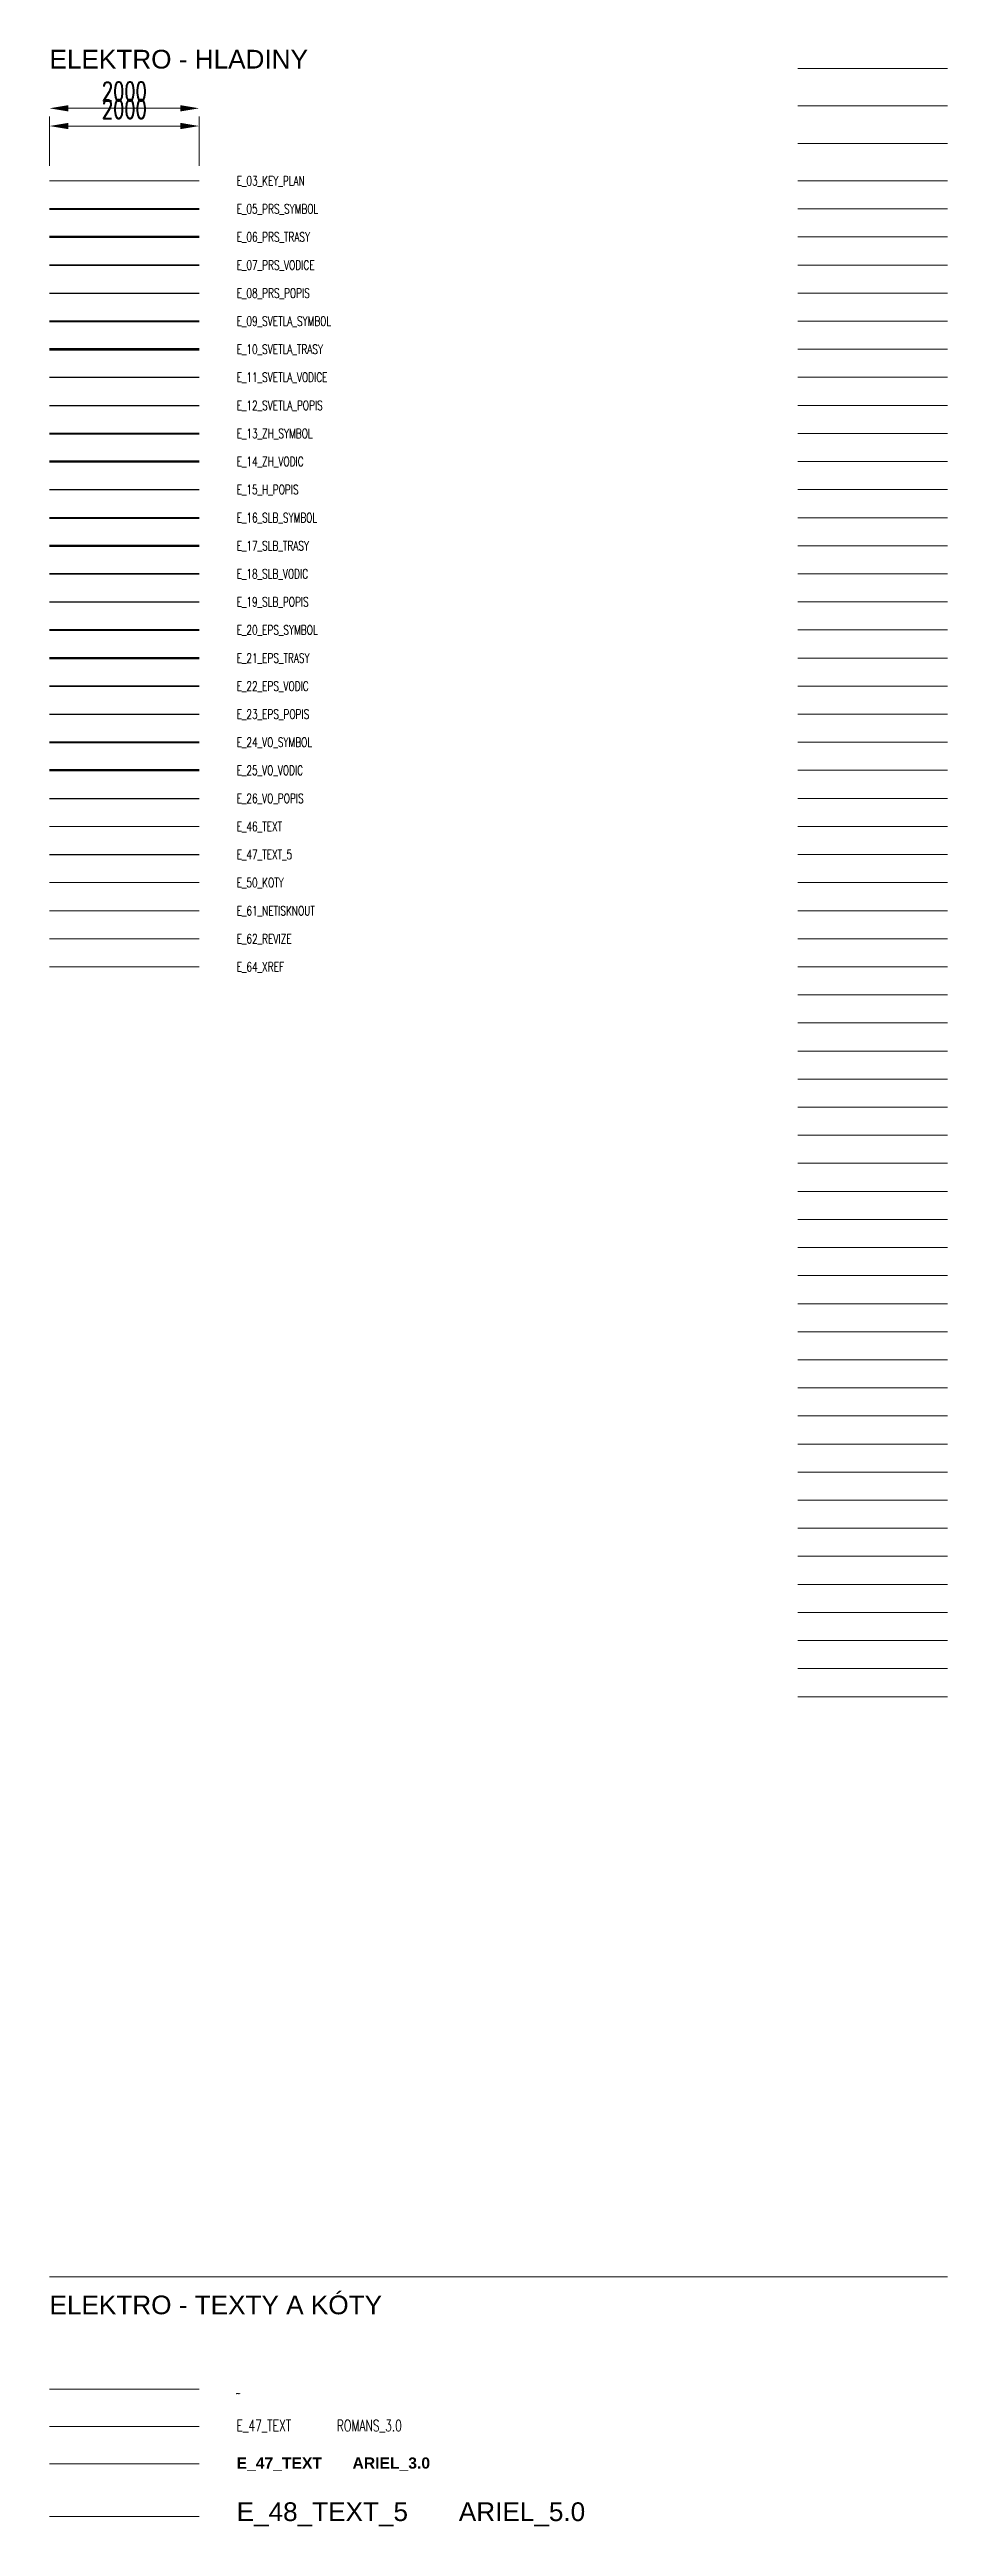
# Model space of a CAD drawing. Header units: millimetres. Extents: x -2000 to 108000, y 0 to 60000.
# Drawn here: x 60000 to 72000, y 26665 to 59754 of the extents above; entities that cross this region are included whole.
import ezdxf

# ---------------------------------------------------------------- set-up
doc = ezdxf.new("R2010")
doc.units = ezdxf.units.MM
doc.header["$LTSCALE"] = 0.5
for name, color, linetype, lineweight in [('E_03_KEY_PLAN', 254, 'Continuous', 20), ('E_05_PRS_SYMBOL', 4, 'Continuous', 40), ('E_06_PRS_TRASY', 4, 'Continuous', 50), ('E_07_PRS_VODICE', 3, 'Continuous', 35), ('E_08_PRS_POPIS', 3, 'Continuous', 30), ('E_09_SVETLA_SYMBOL', 4, 'Continuous', 40), ('E_10_SVETLA_TRASY', 4, 'Continuous', 70), ('E_11_SVETLA_VODICE', 3, 'Continuous', 30), ('E_12_SVETLA_POPIS', 3, 'Continuous', 30), ('E_13_ZH_SYMBOL', 4, 'Continuous', 40), ('E_14_ZH_VODIC', 4, 'Continuous', 50), ('E_15_H_POPIS', 3, 'Continuous', 30), ('E_16_SLB_SYMBOL', 4, 'Continuous', 40), ('E_17_SLB_TRASY', 1, 'Continuous', 50), ('E_18_SLB_VODIC', 1, 'Continuous', 35), ('E_19_SLB_POPIS', 3, 'Continuous', 30), ('E_20_EPS_SYMBOL', 1, 'Continuous', 40), ('E_21_EPS_TRASY', 1, 'Continuous', 50), ('E_22_EPS_VODIC', 1, 'Continuous', 35), ('E_23_EPS_POPIS', 3, 'Continuous', 30), ('E_24_VO_SYMBOL', 4, 'Continuous', 40), ('E_25_VO_VODIC', 4, 'Continuous', 50), ('E_26_VO_POPIS', 3, 'Continuous', 30), ('E_46_TEXT', 6, 'Continuous', 20), ('E_47_TEXT_5', 254, 'Continuous', 30), ('E_50_KOTY', 3, 'Continuous', 20), ('E_62_REVIZE', 254, 'Continuous', 20), ('E_64_XREF', 7, 'Continuous', 18)]:
    doc.layers.add(name, color=color, linetype=linetype, lineweight=lineweight)
doc.layers.add('E_61_NETISKNOUT', color=30, linetype='Continuous', lineweight=20, plot=False)
doc.layers.add('N_61_NETISKNOUT', color=30, linetype='Continuous', lineweight=20, plot=False)
doc.styles.add('ARIAL_3.0', font='arialbd.ttf', dxfattribs={"height": 3})
doc.styles.add('ARIAL_5.0', font='arial.ttf', dxfattribs={"height": 5})
doc.styles.add('ROMANS_2.5', font='romans.shx', dxfattribs={"width": 0.7, "height": 2.5})
doc.styles.add('ROMANS_3.0', font='romans.shx', dxfattribs={"width": 0.7, "height": 3})
doc.dimstyles.new('2.5_vnejsi_Potrubi', dxfattribs={"dimscale": 100, "dimtxt": 2.5, "dimasz": 2.5, "dimexe": 1.25, "dimexo": 2, "dimgap": 1, "dimtad": 1, "dimdec": 0, "dimzin": 0, "dimdsep": 46, "dimtxsty": 'ROMANS_2.5', "dimcen": 2.5, "dimdle": 1.25, "dimclrd": 256, "dimclre": 256, "dimclrt": 4, "dimaunit": 1, "dimadec": 0, "dimazin": 0, "dimtfac": 1, "dimtdec": 0, "dimtix": 1, "dimtmove": 0, "dimatfit": 3, "dimldrblk": 'NONE', "dimfxl": 1, "dimtolj": 1, "dimtzin": 0, "dimlwd": -1, "dimlwe": -1, "dimarcsym": 0})
doc.dimstyles.new('2.5_vnitrni_Potrubi', dxfattribs={"dimscale": 100, "dimtxt": 2.5, "dimasz": 2.5, "dimexe": 1.25, "dimexo": 2, "dimgap": 1, "dimtad": 1, "dimdec": 0, "dimzin": 0, "dimdsep": 46, "dimtxsty": 'ROMANS_2.5', "dimcen": 2.5, "dimdle": 1.25, "dimse1": 1, "dimse2": 1, "dimclrd": 256, "dimclre": 256, "dimclrt": 4, "dimaunit": 1, "dimadec": 0, "dimazin": 0, "dimtfac": 1, "dimtdec": 0, "dimtix": 1, "dimtmove": 0, "dimatfit": 3, "dimldrblk": 'NONE', "dimfxl": 1, "dimtolj": 1, "dimtzin": 0, "dimlwd": -1, "dimlwe": -1, "dimarcsym": 0})

msp = doc.modelspace()

# ---------------------------------------------------------------- texts
at = {"layer": 'E_46_TEXT', "width": 0.7}
for s, height, style, p in [('E_03_KEY_PLAN', 125, 'ROMANS_2.5', (62500, 57937.5)), ('E_05_PRS_SYMBOL', 125, 'ROMANS_2.5', (62500, 57562.5)), ('E_06_PRS_TRASY', 125, 'ROMANS_2.5', (62500, 57187.5)), ('E_07_PRS_VODICE', 125, 'ROMANS_2.5', (62500, 56812.5)), ('E_08_PRS_POPIS', 125, 'ROMANS_2.5', (62500, 56437.5)), ('E_09_SVETLA_SYMBOL', 125, 'ROMANS_2.5', (62500, 56062.5)), ('E_10_SVETLA_TRASY', 125, 'ROMANS_2.5', (62500, 55687.5)), ('E_11_SVETLA_VODICE', 125, 'ROMANS_2.5', (62500, 55312.5)), ('E_12_SVETLA_POPIS', 125, 'ROMANS_2.5', (62500, 54937.5)), ('E_13_ZH_SYMBOL', 125, 'ROMANS_2.5', (62500, 54562.5)), ('E_14_ZH_VODIC', 125, 'ROMANS_2.5', (62500, 54187.5)), ('E_15_H_POPIS', 125, 'ROMANS_2.5', (62500, 53812.5)), ('E_16_SLB_SYMBOL', 125, 'ROMANS_2.5', (62500, 53437.5)), ('E_17_SLB_TRASY', 125, 'ROMANS_2.5', (62500, 53062.5)), ('E_18_SLB_VODIC', 125, 'ROMANS_2.5', (62500, 52687.5)), ('E_19_SLB_POPIS', 125, 'ROMANS_2.5', (62500, 52312.5)), ('E_20_EPS_SYMBOL', 125, 'ROMANS_2.5', (62500, 51937.5)), ('E_21_EPS_TRASY', 125, 'ROMANS_2.5', (62500, 51562.5)), ('E_22_EPS_VODIC', 125, 'ROMANS_2.5', (62500, 51187.5)), ('E_23_EPS_POPIS', 125, 'ROMANS_2.5', (62500, 50812.5)), ('E_24_VO_SYMBOL', 125, 'ROMANS_2.5', (62500, 50437.5)), ('E_25_VO_VODIC', 125, 'ROMANS_2.5', (62500, 50062.5)), ('E_26_VO_POPIS', 125, 'ROMANS_2.5', (62500, 49687.5)), ('E_46_TEXT', 125, 'ROMANS_2.5', (62500, 49312.5)), ('E_47_TEXT_5', 125, 'ROMANS_2.5', (62500, 48937.5)), ('E_50_KOTY', 125, 'ROMANS_2.5', (62500, 48562.5)), ('E_61_NETISKNOUT', 125, 'ROMANS_2.5', (62500, 48187.5)), ('E_62_REVIZE', 125, 'ROMANS_2.5', (62500, 47812.5)), ('E_64_XREF', 125, 'ROMANS_2.5', (62500, 47437.5)), ('E_47_TEXT       ROMANS_2.5', 2.5, 'ROMANS_2.5', (62500, 28437.5)), ('E_47_TEXT       ROMANS_3.0', 150, 'ROMANS_3.0', (62500, 27937.5))]:
    msp.add_text(s, height=height, dxfattribs=dict(at, style=style)).set_placement(p)
at = {"layer": 'E_46_TEXT', "style": 'ARIAL_3.0'}
msp.add_text('E_47_TEXT       ARIEL_3.0', height=150, dxfattribs=at).set_placement((62500, 27437.5))
at = {"layer": 'E_47_TEXT_5', "style": 'ARIAL_5.0'}
for s, p in [('ELEKTRO - HLADINY', (60000, 59500)), ('ELEKTRO - TEXTY A KÓTY', (60000, 29500)), ('E_48_TEXT_5       ARIEL_5.0', (62500, 26737.5))]:
    msp.add_text(s, height=250, dxfattribs=at).set_placement(p)

# ---------------------------------------------------------------- blocks, each defined once
blk = doc.blocks.new('*D36')
at = {"layer": 'Defpoints', "color": 0}
for p in [(62000, 58732), (60000, 58000), (62000, 58000)]:
    blk.add_point(p, dxfattribs=at)
at = {"layer": 'E_50_KOTY'}
for p, q in [((60000, 58200), (60000, 58857)), ((60250, 58732), (61750, 58732)), ((62000, 58200), (62000, 58857))]:
    blk.add_line(p, q, dxfattribs=at)
for points in [[(60250, 58774), (60250, 58690), (60000, 58732)], [(61750, 58774), (61750, 58690), (62000, 58732)]]:
    blk.add_solid(points, dxfattribs=at)
at = {"layer": 'E_50_KOTY', "color": 4, "insert": (61000, 58957), "char_height": 250, "attachment_point": 5, "style": 'ROMANS_2.5'}
blk.add_mtext('\\A1;2000', dxfattribs=at)
blk = doc.blocks.new('_None')
blk = doc.blocks.new('*D63')
at = {"layer": 'Defpoints', "color": 0}
for p in [(62000, 58969), (60000, 58000), (62000, 58000)]:
    blk.add_point(p, dxfattribs=at)
at = {"layer": 'E_50_KOTY'}
blk.add_line((60250, 58969), (61750, 58969), dxfattribs=at)
for points in [[(60250, 59010), (60250, 58927), (60000, 58969)], [(61750, 59010), (61750, 58927), (62000, 58969)]]:
    blk.add_solid(points, dxfattribs=at)
at = {"layer": 'E_50_KOTY', "color": 4, "insert": (61000, 59194), "char_height": 250, "attachment_point": 5, "style": 'ROMANS_2.5'}
blk.add_mtext('\\A1;2000', dxfattribs=at)

# ---------------------------------------------------------------- dimensions: what is measured, and where the dimension line sits
at = {"layer": 'E_50_KOTY'}
for base, dimstyle, picture, middle in [((62000, 58968.6), '2.5_vnitrni_Potrubi', '*D63', (61000, 59193.6)), ((62000, 58731.9), '2.5_vnejsi_Potrubi', '*D36', (61000, 58956.9))]:
    dim = msp.add_linear_dim(base=base, p1=(60000, 58000), p2=(62000, 58000), dimstyle=dimstyle, dxfattribs=at)
    dim.commit()
    dim.dimension.update_dxf_attribs({"geometry": picture, "text_midpoint": middle})

# ---------------------------------------------------------------- linework, layer by layer
at = {"layer": 'E_03_KEY_PLAN'}
msp.add_line((60000, 58000), (62000, 58000), dxfattribs=at)
at = {"layer": 'E_05_PRS_SYMBOL'}
msp.add_line((60000, 57625), (62000, 57625), dxfattribs=at)
at = {"layer": 'E_06_PRS_TRASY'}
msp.add_line((60000, 57250), (62000, 57250), dxfattribs=at)
at = {"layer": 'E_07_PRS_VODICE'}
msp.add_line((60000, 56875), (62000, 56875), dxfattribs=at)
at = {"layer": 'E_08_PRS_POPIS'}
msp.add_line((60000, 56500), (62000, 56500), dxfattribs=at)
at = {"layer": 'E_09_SVETLA_SYMBOL'}
msp.add_line((60000, 56125), (62000, 56125), dxfattribs=at)
at = {"layer": 'E_10_SVETLA_TRASY'}
msp.add_line((60000, 55750), (62000, 55750), dxfattribs=at)
at = {"layer": 'E_11_SVETLA_VODICE'}
msp.add_line((60000, 55375), (62000, 55375), dxfattribs=at)
at = {"layer": 'E_12_SVETLA_POPIS'}
msp.add_line((60000, 55000), (62000, 55000), dxfattribs=at)
at = {"layer": 'E_13_ZH_SYMBOL'}
msp.add_line((60000, 54625), (62000, 54625), dxfattribs=at)
at = {"layer": 'E_14_ZH_VODIC'}
msp.add_line((60000, 54250), (62000, 54250), dxfattribs=at)
at = {"layer": 'E_15_H_POPIS'}
msp.add_line((60000, 53875), (62000, 53875), dxfattribs=at)
at = {"layer": 'E_16_SLB_SYMBOL'}
msp.add_line((60000, 53500), (62000, 53500), dxfattribs=at)
at = {"layer": 'E_17_SLB_TRASY'}
msp.add_line((60000, 53125), (62000, 53125), dxfattribs=at)
at = {"layer": 'E_18_SLB_VODIC'}
msp.add_line((60000, 52750), (62000, 52750), dxfattribs=at)
at = {"layer": 'E_19_SLB_POPIS'}
msp.add_line((60000, 52375), (62000, 52375), dxfattribs=at)
at = {"layer": 'E_20_EPS_SYMBOL'}
msp.add_line((60000, 52000), (62000, 52000), dxfattribs=at)
at = {"layer": 'E_21_EPS_TRASY'}
msp.add_line((60000, 51625), (62000, 51625), dxfattribs=at)
at = {"layer": 'E_22_EPS_VODIC'}
msp.add_line((60000, 51250), (62000, 51250), dxfattribs=at)
at = {"layer": 'E_23_EPS_POPIS'}
msp.add_line((60000, 50875), (62000, 50875), dxfattribs=at)
at = {"layer": 'E_24_VO_SYMBOL'}
msp.add_line((60000, 50500), (62000, 50500), dxfattribs=at)
at = {"layer": 'E_25_VO_VODIC'}
msp.add_line((60000, 50125), (62000, 50125), dxfattribs=at)
at = {"layer": 'E_26_VO_POPIS'}
msp.add_line((60000, 49750), (62000, 49750), dxfattribs=at)
at = {"layer": 'E_46_TEXT'}
msp.add_line((60000, 49375), (62000, 49375), dxfattribs=at)
at = {"layer": 'E_47_TEXT_5'}
msp.add_line((60000, 49000), (62000, 49000), dxfattribs=at)
at = {"layer": 'E_50_KOTY'}
msp.add_line((60000, 48625), (62000, 48625), dxfattribs=at)
at = {"layer": 'E_61_NETISKNOUT'}
for p, q in [((60000, 48250), (62000, 48250)), ((72000, 30000), (60000, 30000)), ((60000, 28500), (62000, 28500)), ((60000, 28000), (62000, 28000)), ((60000, 27500), (62000, 27500)), ((60000, 26800), (62000, 26800)), ((60000, 26800), (62000, 26800))]:
    msp.add_line(p, q, dxfattribs=at)
at = {"layer": 'E_62_REVIZE'}
msp.add_line((60000, 47875), (62000, 47875), dxfattribs=at)
at = {"layer": 'E_64_XREF'}
msp.add_line((60000, 47500), (62000, 47500), dxfattribs=at)
at = {"layer": 'N_61_NETISKNOUT'}
for p, q in [((72000, 59500), (70000, 59500)), ((72000, 59000), (70000, 59000)), ((72000, 58500), (70000, 58500)), ((72000, 58000), (70000, 58000)), ((72000, 58000), (70000, 58000)), ((72000, 57625), (70000, 57625)), ((72000, 57250), (70000, 57250)), ((72000, 56875), (70000, 56875)), ((72000, 56500), (70000, 56500)), ((72000, 56125), (70000, 56125)), ((72000, 55750), (70000, 55750)), ((72000, 55375), (70000, 55375)), ((72000, 55000), (70000, 55000)), ((72000, 54625), (70000, 54625)), ((72000, 54250), (70000, 54250)), ((72000, 53875), (70000, 53875)), ((72000, 53500), (70000, 53500)), ((72000, 53125), (70000, 53125)), ((72000, 52750), (70000, 52750)), ((72000, 52375), (70000, 52375)), ((72000, 52000), (70000, 52000)), ((72000, 51625), (70000, 51625)), ((72000, 51250), (70000, 51250)), ((72000, 50875), (70000, 50875)), ((72000, 50500), (70000, 50500)), ((72000, 50125), (70000, 50125)), ((72000, 49750), (70000, 49750)), ((72000, 49375), (70000, 49375)), ((72000, 49000), (70000, 49000)), ((72000, 48625), (70000, 48625)), ((72000, 48250), (70000, 48250)), ((72000, 47875), (70000, 47875)), ((72000, 47500), (70000, 47500)), ((72000, 47125), (70000, 47125)), ((72000, 46750), (70000, 46750)), ((72000, 46375), (70000, 46375)), ((72000, 46000), (70000, 46000)), ((72000, 45625), (70000, 45625)), ((72000, 45250), (70000, 45250)), ((72000, 44875), (70000, 44875)), ((72000, 44500), (70000, 44500)), ((72000, 44125), (70000, 44125)), ((72000, 43750), (70000, 43750)), ((72000, 43375), (70000, 43375)), ((72000, 43000), (70000, 43000)), ((72000, 42625), (70000, 42625)), ((72000, 42250), (70000, 42250)), ((72000, 41875), (70000, 41875)), ((72000, 41500), (70000, 41500)), ((72000, 41125), (70000, 41125)), ((72000, 40750), (70000, 40750)), ((72000, 40375), (70000, 40375)), ((72000, 40000), (70000, 40000)), ((72000, 39625), (70000, 39625)), ((72000, 39250), (70000, 39250)), ((72000, 38875), (70000, 38875)), ((72000, 38500), (70000, 38500)), ((72000, 38125), (70000, 38125)), ((72000, 37750), (70000, 37750))]:
    msp.add_line(p, q, dxfattribs=at)

msp.set_redraw_order([(e.dxf.handle, doc.entitydb.next_handle()) for e in msp.query("TEXT MTEXT ATTDEF DIMENSION ARC_DIMENSION")])  # texts and dimensions are drawn at this point

doc.saveas('drawing.dxf')
